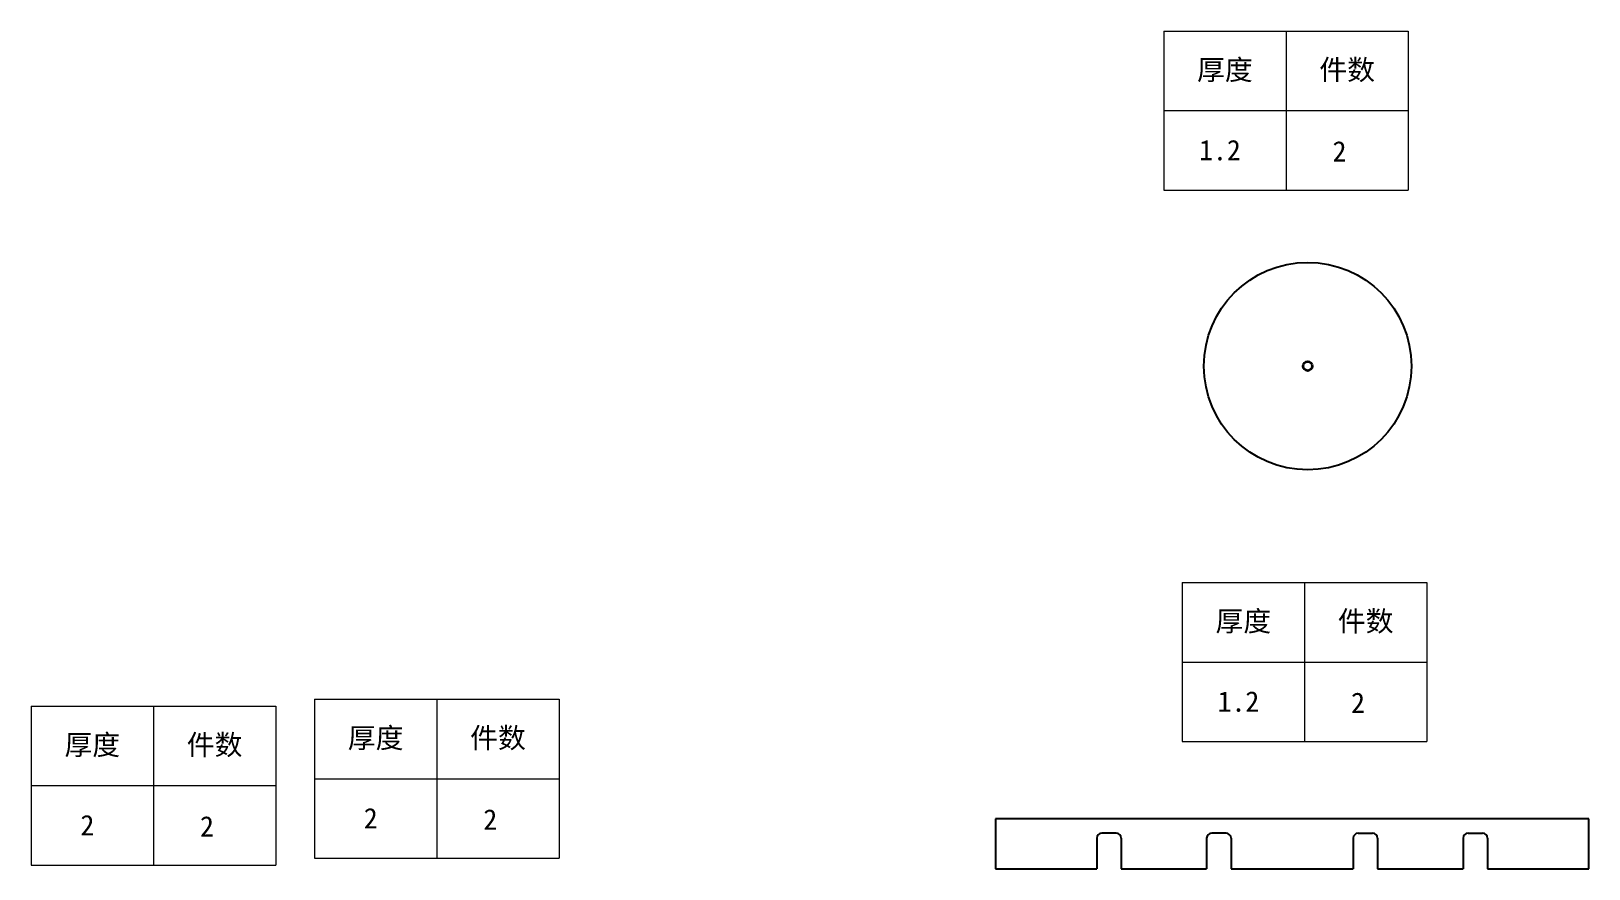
# Model space of a CAD drawing. Header units: inches. Extents: x -47 to 3258, y 12 to 1627.
# Drawn here: x 446 to 1975, y 805 to 1627 of the extents above; entities that cross this region are included whole.
import ezdxf
from ezdxf.enums import TextEntityAlignment as Align

# ---------------------------------------------------------------- set-up
doc = ezdxf.new("R2010")
doc.units = ezdxf.units.IN
doc.header["$MEASUREMENT"] = 0
doc.layers.add('标注线', color=3, linetype='Continuous', lineweight=18)
doc.styles.get("Standard").update_dxf_attribs({"font": 'txt', "bigfont": 'gbcbig.shx'})
doc.styles.add('宋体', font='')
doc.styles.get('宋体').set_extended_font_data('SimSun')

# ---------------------------------------------------------------- blocks, each defined once
blk = doc.blocks.new('*T93')
at = {"layer": '标注线', "color": 0, "linetype": 'ByBlock', "lineweight": -2, "transparency": 16777216}
for p, q in [((0, 0), (120, 0)), ((0, 0), (0, -78)), ((60, 0), (60, -78)), ((120, 0), (120, -78)), ((0, -39), (120, -39)), ((0, -78), (120, -78))]:
    blk.add_line(p, q, dxfattribs=at)
at = {"layer": '标注线', "color": 0, "transparency": 16777216, "char_height": 10, "width": 57, "attachment_point": 5}
for s, insert in [('{\\fSimSun|b0|i0|c134|p2;厚度}', (30, -19.5)), ('{\\fSimSun|b0|i0|c134|p2;件数}', (90, -19.5))]:
    blk.add_mtext(s, dxfattribs=dict(at, insert=insert))
blk = doc.blocks.new('加工参数')
blk.add_blockref('*T93', (-60, 78))
at = {"layer": '标注线', "color": 0, "style": '宋体'}
for tag, p in [('6', (-32.4, 14.63)), ('1', (26.25, 14.02))]:
    blk.add_attdef(tag, text='', height=10, dxfattribs=at).set_placement(p, align=Align.CENTER)

msp = doc.modelspace()

# ---------------------------------------------------------------- linework, layer by layer
for p, q in [((1974.51643, 853.78601), (1392.31643, 853.78601)), ((1392.31643, 853.78601), (1392.31643, 804.58601)), ((1974.51643, 804.58601), (1974.51643, 853.78601)), ((1491.71643, 834.58601), (1491.71643, 804.58601)), ((1510.71643, 839.58601), (1496.71643, 839.58601)), ((1515.71643, 834.58601), (1515.71643, 804.58601)), ((1599.51643, 834.58601), (1599.51643, 804.58601)), ((1618.51643, 839.58601), (1604.51643, 839.58601)), ((1623.51643, 834.58601), (1623.51643, 804.58601)), ((1743.31643, 834.58601), (1743.31643, 804.58601)), ((1748.31643, 839.58601), (1762.31643, 839.58601)), ((1767.31643, 834.58601), (1767.31643, 804.58601)), ((1851.11643, 834.58601), (1851.11643, 804.58601)), ((1856.11643, 839.58601), (1870.11643, 839.58601)), ((1875.11643, 834.58601), (1875.11643, 804.58601)), ((1392.31643, 804.58601), (1491.71643, 804.58601)), ((1515.71643, 804.58601), (1599.51643, 804.58601)), ((1623.51643, 804.58601), (1743.31643, 804.58601)), ((1767.31643, 804.58601), (1851.11643, 804.58601)), ((1875.11643, 804.58601), (1974.51643, 804.58601))]:
    msp.add_line(p, q)
msp.add_circle((1698.65362, 1298.04678), 101.8)
at = {"lineweight": 35}
msp.add_circle((1698.65362, 1298.04678), 4.5, dxfattribs=at)
for centre, start, end in [((1496.71643, 834.58601), 90, 180), ((1510.71643, 834.58601), 0, 90), ((1604.51643, 834.58601), 90, 180), ((1618.51643, 834.58601), 0, 90), ((1748.31643, 834.58601), 90, 180), ((1762.31643, 834.58601), 0, 90), ((1856.11643, 834.58601), 90, 180), ((1870.11643, 834.58601), 0, 90)]:
    msp.add_arc(centre, 5, start, end)

# ---------------------------------------------------------------- block references
at = {"layer": '标注线', "xscale": 2, "yscale": 2, "zscale": 2}
for p, values in [((1677.39362, 1470.79369), {'1': '2', '6': '1.2'}), ((1695.54804, 929.60929), {'1': '2', '6': '1.2'}), ((566.19125, 808.2565), {'1': '2', '6': '2'}), ((844.20975, 815.03377), {'1': '2', '6': '2'})]:
    msp.add_blockref('加工参数', p, dxfattribs=at).add_auto_attribs(values)

doc.saveas('drawing.dxf')
